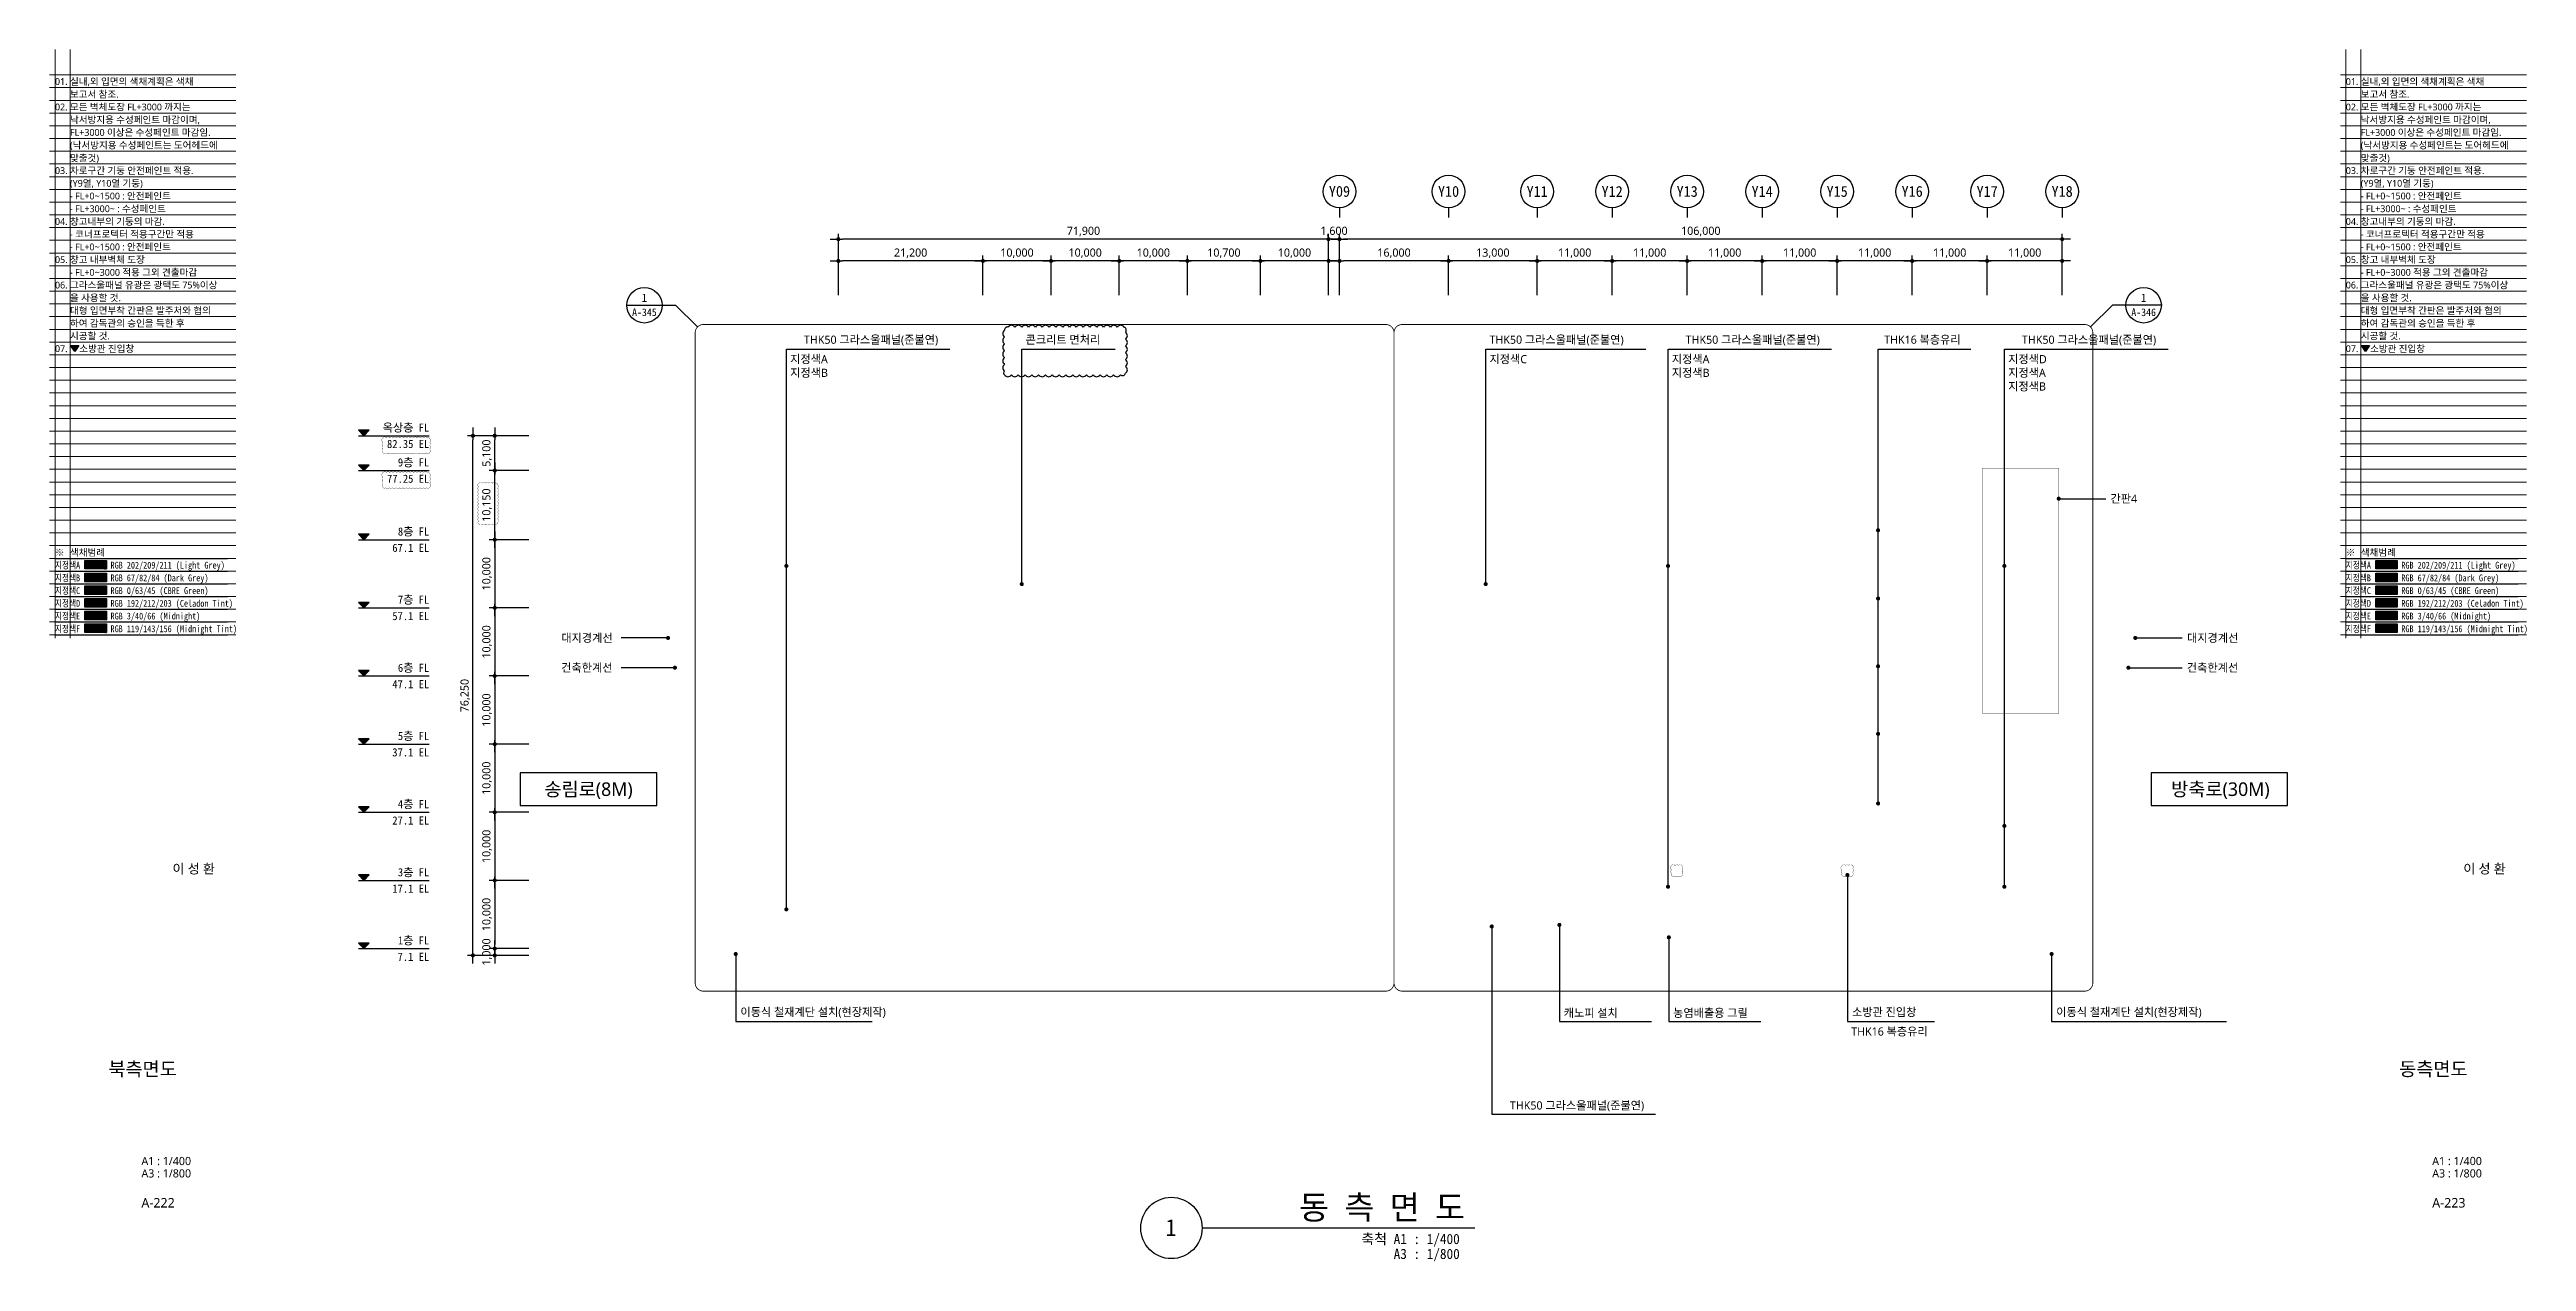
# Model space of a CAD drawing. Header units: millimetres. Extents: x 6178 to 1332178, y 1007012 to 1184858.
# Drawn here: x 632878 to 996178, y 1007012 to 1184858 of the extents above; entities that cross this region are included whole.
import ezdxf
from ezdxf.enums import TextEntityAlignment as Align

# ---------------------------------------------------------------- set-up
doc = ezdxf.new("R2010")
doc.units = ezdxf.units.MM
doc.linetypes.add('DASHDOTX2', pattern=[2, 1, -0.5, 0, -0.5])
doc.linetypes.add('HID', pattern=[2, 1.1, -0.9])
for name, color, linetype, lineweight in [('A-AXIS-BUBL', 7, 'Continuous', 25), ('A-BORD-TEXT', 3, 'Continuous', 25), ('A-DIMS', 7, 'Continuous', 25), ('A-FLXX-HID2', 3, 'HID', 25), ('A-MKXS-LEAD', 7, 'Continuous', 25), ('A-MKXS-MAK2', 3, 'DASHDOTX2', 25), ('A-MKXS-TEXT1', 3, 'Continuous', 25), ('A-MKXS-TEXT2', 7, 'Continuous', 25), ('A-MKXX-NAME', 3, 'Continuous', 25), ('A-XXXX-SYMB', 7, 'Continuous', 25), ('A-XXXX-TXT1', 3, 'Continuous', 25), ('A-XXXX-TXT2', 3, 'Continuous', 25), ('REV-202205', 20, 'Continuous', 25)]:
    doc.layers.add(name, color=color, linetype=linetype, lineweight=lineweight)
doc.layers.add('A-XXXX-NPLT', color=144, linetype='Continuous', lineweight=15, plot=False)
doc.layers.add('DIM', color=7, linetype='Continuous')
doc.layers.add('입면색상', color=7, linetype='Continuous')
doc.styles.add('HY울릉도L', font='')
doc.styles.add('돋움체', font='')
doc.styles.add('맑은 고딕', font='malgun.ttf')
doc.styles.add('맑은고딕', font='malgun.ttf')
doc.styles.get('HY울릉도L').set_extended_font_data('HYwulM')
doc.styles.get('돋움체').set_extended_font_data('DotumChe')
doc.dimstyles.new('CDIM', dxfattribs={"dimtxt": 3, "dimasz": 1.5, "dimexe": 2, "dimexo": 1, "dimgap": 1, "dimtad": 1, "dimdec": 0, "dimrnd": 0.5, "dimzin": 0, "dimdsep": 32, "dimlunit": 6, "dimtxsty": 'HY울릉도L', "dimblk1": '_CIDOT', "dimblk2": '_CIDOT', "dimsah": 1, "dimcen": 5.5, "dimclrd": 2, "dimclre": 2, "dimclrt": 7, "dimadec": 0, "dimazin": 0, "dimtfac": 1, "dimtdec": 0, "dimtix": 1, "dimtmove": 2, "dimatfit": 1, "dimldrblk": '_CIDOT', "dimfxl": 1, "dimtolj": 1, "dimtzin": 0, "dimlwd": -1, "dimarcsym": 0})

msp = doc.modelspace()

# ---------------------------------------------------------------- texts
at = {"layer": 'A-BORD-TEXT', "style": '맑은고딕'}
for p in [(657132.1, 1063936.9), (993132.1, 1063936.9)]:
    msp.add_text('이 성 환', height=1400, dxfattribs=at).set_placement(p, align=Align.RIGHT)
for s, p in [('북측면도', (646527.9, 1035258)), ('동측면도', (982527.9, 1035258))]:
    msp.add_text(s, height=2000, dxfattribs=at).set_placement(p, align=Align.MIDDLE_CENTER)
for s, height, p in [('A1 : 1/400', 1200, (646356.2, 1021155.5)), ('A1 : 1/400', 1200, (982356.2, 1021155.5)), ('A3 : 1/800', 1200, (646356.2, 1019341.6)), ('A3 : 1/800', 1200, (982356.2, 1019341.6)), ('A-222', 1400, (646356.2, 1014927)), ('A-223', 1400, (982356.2, 1014927))]:
    msp.add_text(s, height=height, dxfattribs=at).set_placement(p)
at = {"layer": 'A-MKXS-TEXT1', "style": '맑은고딕'}
for p in [(763216.6, 1142278.8), (892533.9, 1142278.8), (941867.5, 1142278.8), (866766.4, 1029915.3)]:
    msp.add_text('THK50 그라스울패널(준불연)', height=1200, dxfattribs=at).set_placement(p, align=Align.MIDDLE_RIGHT)
for s, p in [('콘크리트 면처리', (776039.9, 1142278.8)), ('THK50 그라스울패널(준불연)', (844083.5, 1142278.8)), ('THK16 복층유리', (901971.1, 1142278.8)), ('지정색A', (741511.6, 1139417.3)), ('지정색B', (741511.6, 1137417.3)), ('지정색C', (844083.5, 1139417.3)), ('지정색A', (870828.8, 1139417.3)), ('지정색B', (870828.8, 1137417.3)), ('지정색D', (920162.4, 1139417.3)), ('지정색A', (920162.4, 1137417.3)), ('지정색B', (920162.4, 1135417.3)), ('간판4', (935166.2, 1118947.2)), ('대지경계선', (707945.8, 1098514.4)), ('대지경계선', (946390.6, 1098514.4)), ('건축한계선', (707924.4, 1094144)), ('건축한계선', (946369.2, 1094144)), ('이동식 철재계단 설치(현장제작)', (734207.6, 1043622.7)), ('캐노피 설치', (854969.2, 1043485)), ('농염배출용 그릴', (871018.4, 1043485)), ('소방관 진입창', (897257.6, 1043622.7)), ('이동식 철재계단 설치(현장제작)', (927207.6, 1043622.7)), ('THK16 복층유리', (897138.7, 1040761.2))]:
    msp.add_text(s, height=1200, dxfattribs=at).set_placement(p, align=Align.MIDDLE_LEFT)
for s, p in [('송림로(8M)', (711938.8, 1076319.1)), ('방축로(30M)', (951290.2, 1076319.1))]:
    msp.add_text(s, height=2000, dxfattribs=at).set_placement(p, align=Align.MIDDLE_CENTER)
at = {"layer": 'A-MKXS-TEXT2', "style": '돋움체'}
for s, height, p in [('1', 1200, (720129.8, 1148428.4)), ('1', 1200, (940026.1, 1148428.4)), ('A-345', 1120, (720129.8, 1146296.2)), ('A-346', 1120, (940026.1, 1146296.2))]:
    msp.add_text(s, height=height, dxfattribs=at).set_placement(p, align=Align.MIDDLE)
at = {"layer": 'A-XXXX-TXT1', "style": '돋움체'}
msp.add_text('동 측 면 도', height=3500, dxfattribs=at).set_placement((840498.9, 1012154.4), align=Align.BOTTOM_RIGHT)
msp.add_text('1', height=2500, dxfattribs=at).set_placement((797370.2, 1011981.4), align=Align.MIDDLE)
for s, p in [('축척 A1 : 1/400', (839720.1, 1011066.6)), ('A3 : 1/800', (839720.1, 1008877.5))]:
    msp.add_text(s, height=1500, dxfattribs=at).set_placement(p, align=Align.TOP_RIGHT)
at = {"layer": 'A-XXXX-TXT2', "ltscale": 0.2, "style": '돋움체'}
for s, p in [('Y09', (822077.9, 1164028)), ('Y10', (838077.9, 1164028)), ('Y11', (851077.9, 1164028)), ('Y12', (862077.9, 1164028)), ('Y13', (873077.9, 1164028)), ('Y14', (884077.9, 1164028)), ('Y15', (895077.9, 1164028)), ('Y16', (906077.9, 1164028)), ('Y17', (917077.9, 1164028)), ('Y18', (928077.9, 1164028))]:
    msp.add_text(s, height=1600, dxfattribs=at).set_placement(p, align=Align.MIDDLE)

# ---------------------------------------------------------------- blocks, each defined once
blk = doc.blocks.new('_CIDOT')
at = {"color": 0, "linetype": 'ByBlock'}
blk.add_line((2, 0), (-1, 0), dxfattribs=at)
at = {"color": 0, "linetype": 'ByBlock', "const_width": 0.5}
blk.add_lwpolyline([(-0.25, 0, 1), (0.25, 0, 1)], format="xyb", close=True, dxfattribs=at)
blk = doc.blocks.new('*D85')
at = {"layer": 'A-DIMS', "lineweight": -2, "transparency": 16777216}
for p, q in [((120560, -217424), (114760, -217424)), ((120560, -227574), (114760, -227574))]:
    blk.add_line(p, q, dxfattribs=at)
at = {"layer": 'A-DIMS', "transparency": 16777216}
blk.add_line((115560, -226974), (115560, -218024), dxfattribs=at)
at = {"layer": 'A-DIMS', "transparency": 16777216, "xscale": 600, "yscale": 600, "zscale": 600}
for p, rotation in [((115560, -217424), 90), ((115560, -227574), 270)]:
    blk.add_blockref('_CIDOT', p, dxfattribs=dict(at, rotation=rotation))
at = {"layer": 'A-DIMS', "color": 3, "transparency": 16777216, "insert": (114436, -222499), "char_height": 1200, "attachment_point": 5, "rotation": 90, "style": '맑은고딕'}
blk.add_mtext('\\A1;10,150', dxfattribs=at)
blk = doc.blocks.new('*D86')
at = {"layer": 'A-DIMS', "lineweight": -2, "transparency": 16777216}
for p, q in [((120560, -227574), (114760, -227574)), ((120560, -237574), (114760, -237574))]:
    blk.add_line(p, q, dxfattribs=at)
at = {"layer": 'A-DIMS', "transparency": 16777216}
blk.add_line((115560, -228174), (115560, -236974), dxfattribs=at)
at = {"layer": 'A-DIMS', "transparency": 16777216, "xscale": 600, "yscale": 600, "zscale": 600}
for p, rotation in [((115560, -227574), 90), ((115560, -237574), 270)]:
    blk.add_blockref('_CIDOT', p, dxfattribs=dict(at, rotation=rotation))
at = {"layer": 'A-DIMS', "color": 3, "transparency": 16777216, "insert": (114436, -232574), "char_height": 1200, "attachment_point": 5, "rotation": 90, "style": '맑은고딕'}
blk.add_mtext('\\A1;10,000', dxfattribs=at)
blk = doc.blocks.new('*D87')
at = {"layer": 'A-DIMS', "lineweight": -2, "transparency": 16777216}
for p, q in [((120560, -237574), (114760, -237574)), ((120560, -247574), (114760, -247574))]:
    blk.add_line(p, q, dxfattribs=at)
at = {"layer": 'A-DIMS', "transparency": 16777216}
blk.add_line((115560, -238174), (115560, -246974), dxfattribs=at)
at = {"layer": 'A-DIMS', "transparency": 16777216, "xscale": 600, "yscale": 600, "zscale": 600}
for p, rotation in [((115560, -237574), 90), ((115560, -247574), 270)]:
    blk.add_blockref('_CIDOT', p, dxfattribs=dict(at, rotation=rotation))
at = {"layer": 'A-DIMS', "color": 3, "transparency": 16777216, "insert": (114436, -242574), "char_height": 1200, "attachment_point": 5, "rotation": 90, "style": '맑은고딕'}
blk.add_mtext('\\A1;10,000', dxfattribs=at)
blk = doc.blocks.new('*D88')
at = {"layer": 'A-DIMS', "lineweight": -2, "transparency": 16777216}
for p, q in [((120560, -247574), (114760, -247574)), ((120560, -257574), (114760, -257574))]:
    blk.add_line(p, q, dxfattribs=at)
at = {"layer": 'A-DIMS', "transparency": 16777216}
blk.add_line((115560, -248174), (115560, -256974), dxfattribs=at)
at = {"layer": 'A-DIMS', "transparency": 16777216, "xscale": 600, "yscale": 600, "zscale": 600}
for p, rotation in [((115560, -247574), 90), ((115560, -257574), 270)]:
    blk.add_blockref('_CIDOT', p, dxfattribs=dict(at, rotation=rotation))
at = {"layer": 'A-DIMS', "color": 3, "transparency": 16777216, "insert": (114436, -252574), "char_height": 1200, "attachment_point": 5, "rotation": 90, "style": '맑은고딕'}
blk.add_mtext('\\A1;10,000', dxfattribs=at)
blk = doc.blocks.new('*D89')
at = {"layer": 'A-DIMS', "lineweight": -2, "transparency": 16777216}
for p, q in [((120560, -257574), (114760, -257574)), ((120560, -267574), (114760, -267574))]:
    blk.add_line(p, q, dxfattribs=at)
at = {"layer": 'A-DIMS', "transparency": 16777216}
blk.add_line((115560, -258174), (115560, -266974), dxfattribs=at)
at = {"layer": 'A-DIMS', "transparency": 16777216, "xscale": 600, "yscale": 600, "zscale": 600}
for p, rotation in [((115560, -257574), 90), ((115560, -267574), 270)]:
    blk.add_blockref('_CIDOT', p, dxfattribs=dict(at, rotation=rotation))
at = {"layer": 'A-DIMS', "color": 3, "transparency": 16777216, "insert": (114436, -262574), "char_height": 1200, "attachment_point": 5, "rotation": 90, "style": '맑은고딕'}
blk.add_mtext('\\A1;10,000', dxfattribs=at)
blk = doc.blocks.new('*D90')
at = {"layer": 'A-DIMS', "lineweight": -2, "transparency": 16777216}
for p, q in [((120560, -267574), (114760, -267574)), ((120560, -277574), (114760, -277574))]:
    blk.add_line(p, q, dxfattribs=at)
at = {"layer": 'A-DIMS', "transparency": 16777216}
blk.add_line((115560, -268174), (115560, -276974), dxfattribs=at)
at = {"layer": 'A-DIMS', "transparency": 16777216, "xscale": 600, "yscale": 600, "zscale": 600}
for p, rotation in [((115560, -267574), 90), ((115560, -277574), 270)]:
    blk.add_blockref('_CIDOT', p, dxfattribs=dict(at, rotation=rotation))
at = {"layer": 'A-DIMS', "color": 3, "transparency": 16777216, "insert": (114436, -272574), "char_height": 1200, "attachment_point": 5, "rotation": 90, "style": '맑은고딕'}
blk.add_mtext('\\A1;10,000', dxfattribs=at)
blk = doc.blocks.new('*D91')
at = {"layer": 'A-DIMS', "lineweight": -2, "transparency": 16777216}
for p, q in [((120560, -277574), (114760, -277574)), ((120560, -287574), (114760, -287574))]:
    blk.add_line(p, q, dxfattribs=at)
at = {"layer": 'A-DIMS', "transparency": 16777216}
blk.add_line((115560, -278174), (115560, -286974), dxfattribs=at)
at = {"layer": 'A-DIMS', "transparency": 16777216, "xscale": 600, "yscale": 600, "zscale": 600}
for p, rotation in [((115560, -277574), 90), ((115560, -287574), 270)]:
    blk.add_blockref('_CIDOT', p, dxfattribs=dict(at, rotation=rotation))
at = {"layer": 'A-DIMS', "color": 3, "transparency": 16777216, "insert": (114436, -282574), "char_height": 1200, "attachment_point": 5, "rotation": 90, "style": '맑은고딕'}
blk.add_mtext('\\A1;10,000', dxfattribs=at)
blk = doc.blocks.new('*D92')
at = {"layer": 'A-DIMS', "lineweight": -2, "transparency": 16777216}
for p, q in [((120560, -212324), (114760, -212324)), ((120560, -217424), (114760, -217424))]:
    blk.add_line(p, q, dxfattribs=at)
at = {"layer": 'A-DIMS', "transparency": 16777216}
blk.add_line((115560, -216824), (115560, -212924), dxfattribs=at)
at = {"layer": 'A-DIMS', "transparency": 16777216, "xscale": 600, "yscale": 600, "zscale": 600}
for p, rotation in [((115560, -212324), 90), ((115560, -217424), 270)]:
    blk.add_blockref('_CIDOT', p, dxfattribs=dict(at, rotation=rotation))
at = {"layer": 'A-DIMS', "color": 3, "transparency": 16777216, "insert": (114436, -214874), "char_height": 1200, "attachment_point": 5, "rotation": 90, "style": '맑은고딕'}
blk.add_mtext('\\A1;5,100', dxfattribs=at)
blk = doc.blocks.new('*D93')
at = {"layer": 'A-DIMS', "lineweight": -2, "transparency": 16777216}
for p, q in [((120560, -212324), (111560, -212324)), ((120560, -288574), (111560, -288574))]:
    blk.add_line(p, q, dxfattribs=at)
at = {"layer": 'A-DIMS', "transparency": 16777216}
blk.add_line((112360, -287974), (112360, -212924), dxfattribs=at)
at = {"layer": 'A-DIMS', "transparency": 16777216, "xscale": 600, "yscale": 600, "zscale": 600}
for p, rotation in [((112360, -212324), 90), ((112360, -288574), 270)]:
    blk.add_blockref('_CIDOT', p, dxfattribs=dict(at, rotation=rotation))
at = {"layer": 'A-DIMS', "color": 3, "transparency": 16777216, "insert": (111239, -250449), "char_height": 1200, "attachment_point": 5, "rotation": 90, "style": '맑은고딕'}
blk.add_mtext('\\A1;76,250', dxfattribs=at)
blk = doc.blocks.new('*D94')
at = {"layer": 'A-DIMS', "transparency": 16777216}
for p, q in [((115560, -286974), (115560, -286374)), ((115560, -287574), (115560, -288574)), ((115560, -289174), (115560, -289774))]:
    blk.add_line(p, q, dxfattribs=at)
at = {"layer": 'A-DIMS', "lineweight": -2, "transparency": 16777216}
for p, q in [((120560, -287574), (114760, -287574)), ((120560, -288574), (114760, -288574))]:
    blk.add_line(p, q, dxfattribs=at)
at = {"layer": 'A-DIMS', "transparency": 16777216, "xscale": 600, "yscale": 600, "zscale": 600}
for p, rotation in [((115560, -287574), 270), ((115560, -288574), 90)]:
    blk.add_blockref('_CIDOT', p, dxfattribs=dict(at, rotation=rotation))
at = {"layer": 'A-DIMS', "color": 3, "transparency": 16777216, "insert": (114436, -288074), "char_height": 1200, "attachment_point": 5, "rotation": 90, "style": '맑은고딕'}
blk.add_mtext('\\A1;1,000', dxfattribs=at)
blk = doc.blocks.new('*D8')
at = {"layer": 'A-DIMS', "lineweight": -2, "transparency": 16777216}
for p, q in [((822078, 1148828), (822078, 1157828)), ((928078, 1148828), (928078, 1157828))]:
    blk.add_line(p, q, dxfattribs=at)
at = {"layer": 'A-DIMS', "transparency": 16777216}
blk.add_line((927478, 1157028), (822678, 1157028), dxfattribs=at)
at = {"layer": 'A-DIMS', "transparency": 16777216, "xscale": 600, "yscale": 600, "zscale": 600}
for p, rotation in [((822078, 1157028), 179.999999999999), ((928078, 1157028), 359.999999999999)]:
    blk.add_blockref('_CIDOT', p, dxfattribs=dict(at, rotation=rotation))
at = {"layer": 'A-DIMS', "color": 3, "transparency": 16777216, "insert": (875078, 1158152), "char_height": 1200, "attachment_point": 5, "style": '맑은고딕'}
blk.add_mtext('\\A1;106,000', dxfattribs=at)
blk = doc.blocks.new('*D9')
at = {"layer": 'A-DIMS', "lineweight": -2, "transparency": 16777216}
for p, q in [((917078, 1148828), (917078, 1154628)), ((928078, 1148828), (928078, 1154628))]:
    blk.add_line(p, q, dxfattribs=at)
at = {"layer": 'A-DIMS', "transparency": 16777216}
blk.add_line((927478, 1153828), (917678, 1153828), dxfattribs=at)
at = {"layer": 'A-DIMS', "transparency": 16777216, "xscale": 600, "yscale": 600, "zscale": 600, "rotation": 180}
blk.add_blockref('_CIDOT', (917078, 1153828), dxfattribs=at)
at = {"layer": 'A-DIMS', "transparency": 16777216, "xscale": 600, "yscale": 600, "zscale": 600}
blk.add_blockref('_CIDOT', (928078, 1153828), dxfattribs=at)
at = {"layer": 'A-DIMS', "color": 3, "transparency": 16777216, "insert": (922578, 1154952), "char_height": 1200, "attachment_point": 5, "style": '맑은고딕'}
blk.add_mtext('\\A1;11,000', dxfattribs=at)
blk = doc.blocks.new('*D10')
at = {"layer": 'A-DIMS', "lineweight": -2, "transparency": 16777216}
for p, q in [((906078, 1148828), (906078, 1154628)), ((917078, 1148828), (917078, 1154628))]:
    blk.add_line(p, q, dxfattribs=at)
at = {"layer": 'A-DIMS', "transparency": 16777216}
blk.add_line((916478, 1153828), (906678, 1153828), dxfattribs=at)
at = {"layer": 'A-DIMS', "transparency": 16777216, "xscale": 600, "yscale": 600, "zscale": 600}
for p, rotation in [((906078, 1153828), 179.9999999999952), ((917078, 1153828), 359.9999999999952)]:
    blk.add_blockref('_CIDOT', p, dxfattribs=dict(at, rotation=rotation))
at = {"layer": 'A-DIMS', "color": 3, "transparency": 16777216, "insert": (911578, 1154952), "char_height": 1200, "attachment_point": 5, "style": '맑은고딕'}
blk.add_mtext('\\A1;11,000', dxfattribs=at)
blk = doc.blocks.new('*D11')
at = {"layer": 'A-DIMS', "lineweight": -2, "transparency": 16777216}
for p, q in [((895078, 1148828), (895078, 1154628)), ((906078, 1148828), (906078, 1154628))]:
    blk.add_line(p, q, dxfattribs=at)
at = {"layer": 'A-DIMS', "transparency": 16777216}
blk.add_line((905478, 1153828), (895678, 1153828), dxfattribs=at)
at = {"layer": 'A-DIMS', "transparency": 16777216, "xscale": 600, "yscale": 600, "zscale": 600, "rotation": 180}
blk.add_blockref('_CIDOT', (895078, 1153828), dxfattribs=at)
at = {"layer": 'A-DIMS', "transparency": 16777216, "xscale": 600, "yscale": 600, "zscale": 600}
blk.add_blockref('_CIDOT', (906078, 1153828), dxfattribs=at)
at = {"layer": 'A-DIMS', "color": 3, "transparency": 16777216, "insert": (900578, 1154952), "char_height": 1200, "attachment_point": 5, "style": '맑은고딕'}
blk.add_mtext('\\A1;11,000', dxfattribs=at)
blk = doc.blocks.new('*D12')
at = {"layer": 'A-DIMS', "lineweight": -2, "transparency": 16777216}
for p, q in [((884078, 1148828), (884078, 1154628)), ((895078, 1148828), (895078, 1154628))]:
    blk.add_line(p, q, dxfattribs=at)
at = {"layer": 'A-DIMS', "transparency": 16777216}
blk.add_line((894478, 1153828), (884678, 1153828), dxfattribs=at)
at = {"layer": 'A-DIMS', "transparency": 16777216, "xscale": 600, "yscale": 600, "zscale": 600, "rotation": 180}
blk.add_blockref('_CIDOT', (884078, 1153828), dxfattribs=at)
at = {"layer": 'A-DIMS', "transparency": 16777216, "xscale": 600, "yscale": 600, "zscale": 600}
blk.add_blockref('_CIDOT', (895078, 1153828), dxfattribs=at)
at = {"layer": 'A-DIMS', "color": 3, "transparency": 16777216, "insert": (889578, 1154952), "char_height": 1200, "attachment_point": 5, "style": '맑은고딕'}
blk.add_mtext('\\A1;11,000', dxfattribs=at)
blk = doc.blocks.new('*D13')
at = {"layer": 'A-DIMS', "lineweight": -2, "transparency": 16777216}
for p, q in [((873078, 1148828), (873078, 1154628)), ((884078, 1148828), (884078, 1154628))]:
    blk.add_line(p, q, dxfattribs=at)
at = {"layer": 'A-DIMS', "transparency": 16777216}
blk.add_line((883478, 1153828), (873678, 1153828), dxfattribs=at)
at = {"layer": 'A-DIMS', "transparency": 16777216, "xscale": 600, "yscale": 600, "zscale": 600, "rotation": 180}
blk.add_blockref('_CIDOT', (873078, 1153828), dxfattribs=at)
at = {"layer": 'A-DIMS', "transparency": 16777216, "xscale": 600, "yscale": 600, "zscale": 600}
blk.add_blockref('_CIDOT', (884078, 1153828), dxfattribs=at)
at = {"layer": 'A-DIMS', "color": 3, "transparency": 16777216, "insert": (878578, 1154952), "char_height": 1200, "attachment_point": 5, "style": '맑은고딕'}
blk.add_mtext('\\A1;11,000', dxfattribs=at)
blk = doc.blocks.new('*D14')
at = {"layer": 'A-DIMS', "lineweight": -2, "transparency": 16777216}
for p, q in [((862078, 1148828), (862078, 1154628)), ((873078, 1148828), (873078, 1154628))]:
    blk.add_line(p, q, dxfattribs=at)
at = {"layer": 'A-DIMS', "transparency": 16777216}
blk.add_line((872478, 1153828), (862678, 1153828), dxfattribs=at)
at = {"layer": 'A-DIMS', "transparency": 16777216, "xscale": 600, "yscale": 600, "zscale": 600, "rotation": 180}
blk.add_blockref('_CIDOT', (862078, 1153828), dxfattribs=at)
at = {"layer": 'A-DIMS', "transparency": 16777216, "xscale": 600, "yscale": 600, "zscale": 600}
blk.add_blockref('_CIDOT', (873078, 1153828), dxfattribs=at)
at = {"layer": 'A-DIMS', "color": 3, "transparency": 16777216, "insert": (867578, 1154952), "char_height": 1200, "attachment_point": 5, "style": '맑은고딕'}
blk.add_mtext('\\A1;11,000', dxfattribs=at)
blk = doc.blocks.new('*D15')
at = {"layer": 'A-DIMS', "lineweight": -2, "transparency": 16777216}
for p, q in [((838078, 1148828), (838078, 1154628)), ((851078, 1148828), (851078, 1154628))]:
    blk.add_line(p, q, dxfattribs=at)
at = {"layer": 'A-DIMS', "transparency": 16777216}
blk.add_line((850478, 1153828), (838678, 1153828), dxfattribs=at)
at = {"layer": 'A-DIMS', "transparency": 16777216, "xscale": 600, "yscale": 600, "zscale": 600, "rotation": 180}
blk.add_blockref('_CIDOT', (838078, 1153828), dxfattribs=at)
at = {"layer": 'A-DIMS', "transparency": 16777216, "xscale": 600, "yscale": 600, "zscale": 600}
blk.add_blockref('_CIDOT', (851078, 1153828), dxfattribs=at)
at = {"layer": 'A-DIMS', "color": 3, "transparency": 16777216, "insert": (844578, 1154952), "char_height": 1200, "attachment_point": 5, "style": '맑은고딕'}
blk.add_mtext('\\A1;13,000', dxfattribs=at)
blk = doc.blocks.new('*D16')
at = {"layer": 'A-DIMS', "lineweight": -2, "transparency": 16777216}
for p, q in [((822078, 1148828), (822078, 1154628)), ((838078, 1148828), (838078, 1154628))]:
    blk.add_line(p, q, dxfattribs=at)
at = {"layer": 'A-DIMS', "transparency": 16777216}
blk.add_line((837478, 1153828), (822678, 1153828), dxfattribs=at)
at = {"layer": 'A-DIMS', "transparency": 16777216, "xscale": 600, "yscale": 600, "zscale": 600}
for p, rotation in [((822078, 1153828), 180.0000000008038), ((838078, 1153828), 8.037570609076283e-10)]:
    blk.add_blockref('_CIDOT', p, dxfattribs=dict(at, rotation=rotation))
at = {"layer": 'A-DIMS', "color": 3, "transparency": 16777216, "insert": (830078, 1154952), "char_height": 1200, "attachment_point": 5, "style": '맑은고딕'}
blk.add_mtext('\\A1;16,000', dxfattribs=at)
blk = doc.blocks.new('*D17')
at = {"layer": 'A-DIMS', "transparency": 16777216}
for p, q in [((819878, 1157028), (819278, 1157028)), ((822078, 1157028), (820478, 1157028)), ((822678, 1157028), (823278, 1157028))]:
    blk.add_line(p, q, dxfattribs=at)
at = {"layer": 'A-DIMS', "lineweight": -2, "transparency": 16777216}
for p, q in [((820478, 1148828), (820478, 1157828)), ((822078, 1148828), (822078, 1157828))]:
    blk.add_line(p, q, dxfattribs=at)
at = {"layer": 'A-DIMS', "transparency": 16777216, "xscale": 600, "yscale": 600, "zscale": 600}
for p, rotation in [((820478, 1157028), 359.9999999920292), ((822078, 1157028), 179.9999999920292)]:
    blk.add_blockref('_CIDOT', p, dxfattribs=dict(at, rotation=rotation))
at = {"layer": 'A-DIMS', "color": 3, "transparency": 16777216, "insert": (821278, 1158152), "char_height": 1200, "attachment_point": 5, "rotation": 360, "style": '맑은고딕'}
blk.add_mtext('\\A1;1,600', dxfattribs=at)
blk = doc.blocks.new('*D18')
at = {"layer": 'A-DIMS', "lineweight": -2, "transparency": 16777216}
for p, q in [((748578, 1148828), (748578, 1157828)), ((820478, 1148828), (820478, 1157828))]:
    blk.add_line(p, q, dxfattribs=at)
at = {"layer": 'A-DIMS', "transparency": 16777216}
blk.add_line((819878, 1157028), (749178, 1157028), dxfattribs=at)
at = {"layer": 'A-DIMS', "transparency": 16777216, "xscale": 600, "yscale": 600, "zscale": 600}
for p, rotation in [((748578, 1157028), 180.0000000013967), ((820478, 1157028), 1.396722737467826e-09)]:
    blk.add_blockref('_CIDOT', p, dxfattribs=dict(at, rotation=rotation))
at = {"layer": 'A-DIMS', "color": 3, "transparency": 16777216, "insert": (784528, 1158152), "char_height": 1200, "attachment_point": 5, "rotation": 0, "style": '맑은고딕'}
blk.add_mtext('\\A1;71,900', dxfattribs=at)
blk = doc.blocks.new('*D19')
at = {"layer": 'A-DIMS', "lineweight": -2, "transparency": 16777216}
for p, q in [((810478, 1148828), (810478, 1154628)), ((820478, 1148828), (820478, 1154628))]:
    blk.add_line(p, q, dxfattribs=at)
at = {"layer": 'A-DIMS', "transparency": 16777216}
blk.add_line((819878, 1153828), (811078, 1153828), dxfattribs=at)
at = {"layer": 'A-DIMS', "transparency": 16777216, "xscale": 600, "yscale": 600, "zscale": 600, "rotation": 180}
blk.add_blockref('_CIDOT', (810478, 1153828), dxfattribs=at)
at = {"layer": 'A-DIMS', "transparency": 16777216, "xscale": 600, "yscale": 600, "zscale": 600}
blk.add_blockref('_CIDOT', (820478, 1153828), dxfattribs=at)
at = {"layer": 'A-DIMS', "color": 3, "transparency": 16777216, "insert": (815478, 1154952), "char_height": 1200, "attachment_point": 5, "style": '맑은고딕'}
blk.add_mtext('\\A1;10,000', dxfattribs=at)
blk = doc.blocks.new('*D20')
at = {"layer": 'A-DIMS', "lineweight": -2, "transparency": 16777216}
for p, q in [((799778, 1148828), (799778, 1154628)), ((810478, 1148828), (810478, 1154628))]:
    blk.add_line(p, q, dxfattribs=at)
at = {"layer": 'A-DIMS', "transparency": 16777216}
blk.add_line((809878, 1153828), (800378, 1153828), dxfattribs=at)
at = {"layer": 'A-DIMS', "transparency": 16777216, "xscale": 600, "yscale": 600, "zscale": 600, "rotation": 180}
blk.add_blockref('_CIDOT', (799778, 1153828), dxfattribs=at)
at = {"layer": 'A-DIMS', "transparency": 16777216, "xscale": 600, "yscale": 600, "zscale": 600}
blk.add_blockref('_CIDOT', (810478, 1153828), dxfattribs=at)
at = {"layer": 'A-DIMS', "color": 3, "transparency": 16777216, "insert": (805128, 1154952), "char_height": 1200, "attachment_point": 5, "style": '맑은고딕'}
blk.add_mtext('\\A1;10,700', dxfattribs=at)
blk = doc.blocks.new('*D21')
at = {"layer": 'A-DIMS', "lineweight": -2, "transparency": 16777216}
for p, q in [((851078, 1148828), (851078, 1154628)), ((862078, 1148828), (862078, 1154628))]:
    blk.add_line(p, q, dxfattribs=at)
at = {"layer": 'A-DIMS', "transparency": 16777216}
blk.add_line((861478, 1153828), (851678, 1153828), dxfattribs=at)
at = {"layer": 'A-DIMS', "transparency": 16777216, "xscale": 600, "yscale": 600, "zscale": 600, "rotation": 180}
blk.add_blockref('_CIDOT', (851078, 1153828), dxfattribs=at)
at = {"layer": 'A-DIMS', "transparency": 16777216, "xscale": 600, "yscale": 600, "zscale": 600}
blk.add_blockref('_CIDOT', (862078, 1153828), dxfattribs=at)
at = {"layer": 'A-DIMS', "color": 3, "transparency": 16777216, "insert": (856578, 1154952), "char_height": 1200, "attachment_point": 5, "style": '맑은고딕'}
blk.add_mtext('\\A1;11,000', dxfattribs=at)
blk = doc.blocks.new('*D22')
at = {"layer": 'A-DIMS', "lineweight": -2, "transparency": 16777216}
for p, q in [((789778, 1148828), (789778, 1154628)), ((799778, 1148828), (799778, 1154628))]:
    blk.add_line(p, q, dxfattribs=at)
at = {"layer": 'A-DIMS', "transparency": 16777216}
blk.add_line((799178, 1153828), (790378, 1153828), dxfattribs=at)
at = {"layer": 'A-DIMS', "transparency": 16777216, "xscale": 600, "yscale": 600, "zscale": 600, "rotation": 180}
blk.add_blockref('_CIDOT', (789778, 1153828), dxfattribs=at)
at = {"layer": 'A-DIMS', "transparency": 16777216, "xscale": 600, "yscale": 600, "zscale": 600}
blk.add_blockref('_CIDOT', (799778, 1153828), dxfattribs=at)
at = {"layer": 'A-DIMS', "color": 3, "transparency": 16777216, "insert": (794778, 1154952), "char_height": 1200, "attachment_point": 5, "style": '맑은고딕'}
blk.add_mtext('\\A1;10,000', dxfattribs=at)
blk = doc.blocks.new('*D23')
at = {"layer": 'A-DIMS', "lineweight": -2, "transparency": 16777216}
for p, q in [((779778, 1148828), (779778, 1154628)), ((789778, 1148828), (789778, 1154628))]:
    blk.add_line(p, q, dxfattribs=at)
at = {"layer": 'A-DIMS', "transparency": 16777216}
blk.add_line((789178, 1153828), (780378, 1153828), dxfattribs=at)
at = {"layer": 'A-DIMS', "transparency": 16777216, "xscale": 600, "yscale": 600, "zscale": 600, "rotation": 180}
blk.add_blockref('_CIDOT', (779778, 1153828), dxfattribs=at)
at = {"layer": 'A-DIMS', "transparency": 16777216, "xscale": 600, "yscale": 600, "zscale": 600}
blk.add_blockref('_CIDOT', (789778, 1153828), dxfattribs=at)
at = {"layer": 'A-DIMS', "color": 3, "transparency": 16777216, "insert": (784778, 1154952), "char_height": 1200, "attachment_point": 5, "style": '맑은고딕'}
blk.add_mtext('\\A1;10,000', dxfattribs=at)
blk = doc.blocks.new('*D24')
at = {"layer": 'A-DIMS', "lineweight": -2, "transparency": 16777216}
for p, q in [((769778, 1148828), (769778, 1154628)), ((779778, 1148828), (779778, 1154628))]:
    blk.add_line(p, q, dxfattribs=at)
at = {"layer": 'A-DIMS', "transparency": 16777216}
blk.add_line((779178, 1153828), (770378, 1153828), dxfattribs=at)
at = {"layer": 'A-DIMS', "transparency": 16777216, "xscale": 600, "yscale": 600, "zscale": 600, "rotation": 180}
blk.add_blockref('_CIDOT', (769778, 1153828), dxfattribs=at)
at = {"layer": 'A-DIMS', "transparency": 16777216, "xscale": 600, "yscale": 600, "zscale": 600}
blk.add_blockref('_CIDOT', (779778, 1153828), dxfattribs=at)
at = {"layer": 'A-DIMS', "color": 3, "transparency": 16777216, "insert": (774778, 1154952), "char_height": 1200, "attachment_point": 5, "style": '맑은고딕'}
blk.add_mtext('\\A1;10,000', dxfattribs=at)
blk = doc.blocks.new('*D25')
at = {"layer": 'A-DIMS', "lineweight": -2, "transparency": 16777216}
for p, q in [((748578, 1148828), (748578, 1154628)), ((769778, 1148828), (769778, 1154628))]:
    blk.add_line(p, q, dxfattribs=at)
at = {"layer": 'A-DIMS', "transparency": 16777216}
blk.add_line((769178, 1153828), (749178, 1153828), dxfattribs=at)
at = {"layer": 'A-DIMS', "transparency": 16777216, "xscale": 600, "yscale": 600, "zscale": 600, "rotation": 180}
blk.add_blockref('_CIDOT', (748578, 1153828), dxfattribs=at)
at = {"layer": 'A-DIMS', "transparency": 16777216, "xscale": 600, "yscale": 600, "zscale": 600}
blk.add_blockref('_CIDOT', (769778, 1153828), dxfattribs=at)
at = {"layer": 'A-DIMS', "color": 3, "transparency": 16777216, "insert": (759178, 1154952), "char_height": 1200, "attachment_point": 5, "style": '맑은고딕'}
blk.add_mtext('\\A1;21,200', dxfattribs=at)
blk = doc.blocks.new('NOTE(220317)')
at = {"layer": 'A-XXXX-NPLT'}
for p, q in [((1010650, 179733), (1010650, 175413)), ((1010760, 179733), (1010760, 175413)), ((1010610, 179546), (1011975, 179546)), ((1010610, 179453), (1011975, 179453)), ((1010610, 179359), (1011975, 179359)), ((1010610, 179266), (1011975, 179266)), ((1010610, 179173), (1011975, 179173)), ((1010610, 179079), (1011975, 179079)), ((1010610, 178986), (1011975, 178986)), ((1010610, 178893), (1011975, 178893)), ((1010610, 178799), (1011975, 178799)), ((1010610, 178706), (1011975, 178706)), ((1010610, 178613), (1011975, 178613)), ((1010610, 178519), (1011975, 178519)), ((1010610, 178426), (1011975, 178426)), ((1010610, 178333), (1011975, 178333)), ((1010610, 178239), (1011975, 178239)), ((1010610, 178146), (1011975, 178146)), ((1010610, 178053), (1011975, 178053)), ((1010610, 177959), (1011975, 177959)), ((1010610, 177866), (1011975, 177866)), ((1010610, 177773), (1011975, 177773)), ((1010610, 177679), (1011975, 177679)), ((1010610, 177586), (1011975, 177586)), ((1010610, 177493), (1011975, 177493)), ((1010610, 177399), (1011975, 177399)), ((1010610, 177306), (1011975, 177306)), ((1010610, 177213), (1011975, 177213)), ((1010610, 177119), (1011975, 177119)), ((1010610, 177026), (1011975, 177026)), ((1010610, 176933), (1011975, 176933)), ((1010610, 176839), (1011975, 176839)), ((1010610, 176746), (1011975, 176746)), ((1010610, 176653), (1011975, 176653)), ((1010610, 176559), (1011975, 176559)), ((1010610, 176466), (1011975, 176466)), ((1010610, 176373), (1011975, 176373)), ((1010610, 176279), (1011975, 176279)), ((1010610, 176186), (1011975, 176186)), ((1010610, 176093), (1011975, 176093)), ((1010610, 175999), (1011975, 175999)), ((1010610, 175906), (1011975, 175906)), ((1010610, 175813), (1011975, 175813)), ((1010610, 175719), (1011975, 175719)), ((1010610, 175626), (1011975, 175626)), ((1010610, 175533), (1011975, 175533)), ((1010610, 175439), (1011975, 175439))]:
    blk.add_line(p, q, dxfattribs=at)
blk = doc.blocks.new('NOTE_입면도')
at = {"true_color": 0xed1f24}
h = blk.add_hatch(color=240, dxfattribs=at)
h.dxf.hatch_style = 1
h.paths.add_polyline_path([(7648.7, 4003.8), (7663.7, 4026.3), (7633.7, 4026.3)])
at = {"layer": '입면색상', "true_color": 0xcad1d3}
h = blk.add_hatch(dxfattribs=at)
h.set_pattern_fill('벽돌단면', color=254, scale=0.525)
h.set_pattern_definition([(45, (7565.133, -1630.13406), (-0.371231063, 0.371231063), [])])
h.paths.add_polyline_path([(7686.5, 3238.1), (7765.3, 3238.1), (7765.3, 3206.6), (7686.5, 3206.6)])
at = {"layer": '입면색상', "true_color": 0x435254}
h = blk.add_hatch(dxfattribs=at)
h.set_pattern_fill('벽돌단면', color=251, scale=0.75)
h.set_pattern_definition([(45, (7565.133, -1676.80073), (-0.371231063, 0.371231063), [])])
h.paths.add_polyline_path([(7686.5, 3191.4), (7765.3, 3191.4), (7765.3, 3159.9), (7686.5, 3159.9)])
at = {"layer": '입면색상', "true_color": 0x003f2d}
h = blk.add_hatch(dxfattribs=at)
h.set_pattern_fill('벽돌단면', color=118, scale=0.75)
h.set_pattern_definition([(45, (7565.133, -1723.4674), (-0.371231063, 0.371231063), [])])
h.paths.add_polyline_path([(7686.5, 3144.8), (7765.3, 3144.8), (7765.3, 3113.3), (7686.5, 3113.3)])
at = {"layer": '입면색상', "true_color": 0xc0d4cb}
h = blk.add_hatch(dxfattribs=at)
h.set_pattern_fill('벽돌단면', color=9, scale=0.75)
h.set_pattern_definition([(45, (7565.133, -1770.13406), (-0.371231063, 0.371231063), [])])
h.paths.add_polyline_path([(7686.5, 3098.1), (7765.3, 3098.1), (7765.3, 3066.6), (7686.5, 3066.6)])
at = {"layer": '입면색상', "true_color": 0x032842}
h = blk.add_hatch(dxfattribs=at)
h.set_pattern_fill('벽돌단면', color=158, scale=0.75)
h.set_pattern_definition([(45, (7565.133, -1816.80073), (-0.371231063, 0.371231063), [])])
h.paths.add_polyline_path([(7686.5, 3051.4), (7765.3, 3051.4), (7765.3, 3019.9), (7686.5, 3019.9)])
at = {"layer": '입면색상', "true_color": 0x778f9c}
h = blk.add_hatch(dxfattribs=at)
h.set_pattern_fill('벽돌단면', color=252, scale=0.75)
h.set_pattern_definition([(45, (7565.133, -1863.4674), (-0.371231063, 0.371231063), [])])
h.paths.add_polyline_path([(7686.5, 3004.8), (7765.3, 3004.8), (7765.3, 2973.3), (7686.5, 2973.3)])
at = {"color": 240, "true_color": 0xed1f24}
blk.add_lwpolyline([(7663.7, 4026.3), (7648.7, 4003.8), (7633.7, 4026.3), (7663.7, 4026.3)], dxfattribs=at)
for points in [[(7576.5, 3245.6), (8209, 3245.6)], [(7576.5, 3198.9), (8209, 3198.9)], [(7576.5, 3152.3), (8209, 3152.3)], [(7576.5, 3105.6), (8209, 3105.6)], [(7576.5, 3058.9), (8209, 3058.9)], [(7576.5, 3012.3), (8209, 3012.3)], [(7576.5, 2965.6), (8209, 2965.6)]]:
    blk.add_lwpolyline(points)
at = {"layer": 'DIM'}
for points in [[(7686.5, 3238.1), (7765.3, 3238.1), (7765.3, 3206.6), (7686.5, 3206.6)], [(7686.5, 3191.4), (7765.3, 3191.4), (7765.3, 3159.9), (7686.5, 3159.9)], [(7686.5, 3144.8), (7765.3, 3144.8), (7765.3, 3113.3), (7686.5, 3113.3)], [(7686.5, 3098.1), (7765.3, 3098.1), (7765.3, 3066.6), (7686.5, 3066.6)], [(7686.5, 3051.4), (7765.3, 3051.4), (7765.3, 3019.9), (7686.5, 3019.9)], [(7686.5, 3004.8), (7765.3, 3004.8), (7765.3, 2973.3), (7686.5, 2973.3)]]:
    blk.add_lwpolyline(points, close=True, dxfattribs=at)
at = {"layer": '입면색상'}
for points in [[(7686.5, 3238.1), (7765.3, 3238.1), (7765.3, 3206.6), (7686.5, 3206.6)], [(7686.5, 3191.4), (7765.3, 3191.4), (7765.3, 3159.9), (7686.5, 3159.9)], [(7686.5, 3144.8), (7765.3, 3144.8), (7765.3, 3113.3), (7686.5, 3113.3)], [(7686.5, 3098.1), (7765.3, 3098.1), (7765.3, 3066.6), (7686.5, 3066.6)], [(7686.5, 3051.4), (7765.3, 3051.4), (7765.3, 3019.9), (7686.5, 3019.9)], [(7686.5, 3004.8), (7765.3, 3004.8), (7765.3, 2973.3), (7686.5, 2973.3)]]:
    blk.add_lwpolyline(points, close=True, dxfattribs=at)
at = {"layer": 'A-XXXX-TXT2', "style": '맑은 고딕'}
for s, p in [('01.', (7576.5, 4994.8)), ('실내,외 입면의 색채계획은 색채', (7631.5, 4994.8)), ('02.', (7576.5, 4901.4)), ('보고서 참조.', (7631.5, 4948.1)), ('모든 벽체도장 FL+3000 까지는', (7631.5, 4901.4)), ('낙서방지용 수성페인트 마감이며,', (7631.5, 4854.8)), ('FL+3000 이상은 수성페인트 마감임.', (7631.5, 4808.1)), ('(낙서방지용 수성페인트는 도어헤드에', (7631.5, 4761.4)), ('맞출것) ', (7631.5, 4713.9)), ('03.', (7576.5, 4668.1)), ('(Y9열, Y10열 기둥)', (7631.5, 4621.4)), ('차로구간 기둥 안전페인트 적용.', (7631.5, 4668.1)), ('- FL+0~1500 : 안전페인트', (7631.5, 4574.8)), ('- FL+3000~ : 수성페인트', (7631.5, 4528.1)), ('04.', (7576.5, 4481.4)), ('- 코너프로텍터 적용구간만 적용', (7631.5, 4434.8)), ('창고내부의 기둥의 마감.', (7631.5, 4481.4)), ('- FL+0~1500 : 안전페인트', (7631.5, 4388.1)), ('05.', (7576.5, 4341.4)), ('- FL+0~3000 적용 그외 견출마감', (7631.5, 4294.8)), ('창고 내부벽체 도장', (7631.5, 4341.4)), ('06.', (7576.5, 4248.1)), ('그라스울패널 유광은 광택도 75%%%이상', (7631.5, 4248.1)), ('을 사용할 것.', (7631.5, 4201.4)), ('하여 감독관의 승인을 득한 후', (7631.5, 4108.1)), ('대형 입면부착 간판은 발주처와 협의', (7631.5, 4154.8)), ('07.', (7576.5, 4014.8)), ('시공할 것. ', (7631.5, 4061.4)), ('    소방관 진입창', (7631.5, 4014.8)), ('※', (7576.5, 3267.2)), ('색채범례', (7631.5, 3267.2))]:
    blk.add_text(s, height=25, dxfattribs=at).set_placement(p, align=Align.MIDDLE_LEFT)
at = {"layer": 'A-XXXX-TXT2', "style": '돋움체', "width": 0.8}
for s, p in [('지정색A', (7576.5, 3220.5)), ('지정색B', (7576.5, 3173.9)), ('RGB 202/209/211 (Light Grey)', (7780.1, 3220.5)), ('RGB 67/82/84 (Dark Grey)', (7780.1, 3173.9)), ('지정색C', (7576.5, 3127.2)), ('지정색D', (7576.5, 3080.5)), ('RGB 0/63/45 (CBRE Green)', (7780.1, 3127.2)), ('RGB 192/212/203 (Celadon Tint)', (7780.1, 3080.5)), ('지정색E', (7576.5, 3033.9)), ('지정색F', (7576.5, 2987.2)), ('RGB 3/40/66 (Midnight)', (7780.1, 3033.9)), ('RGB 119/143/156 (Midnight Tint)', (7780.1, 2987.2))]:
    blk.add_text(s, height=25, dxfattribs=at).set_placement(p, align=Align.MIDDLE_LEFT)
blk = doc.blocks.new('레벨')
at = {"layer": 'A-XXXX-SYMB'}
for points in [[(96360, -212323.7), (97160, -211523.7), (95560, -211523.7)], [(96360, -217423.7), (97160, -216623.7), (95560, -216623.7)], [(96360, -227573.7), (97160, -226773.7), (95560, -226773.7)], [(96360, -237573.7), (97160, -236773.7), (95560, -236773.7)], [(96360, -247573.7), (97160, -246773.7), (95560, -246773.7)], [(96360, -257573.7), (97160, -256773.7), (95560, -256773.7)], [(96360, -267573.7), (97160, -266773.7), (95560, -266773.7)], [(96360, -277573.7), (97160, -276773.7), (95560, -276773.7)], [(96360, -287573.7), (97160, -286773.7), (95560, -286773.7)]]:
    blk.add_hatch(color=256, dxfattribs=at).paths.add_polyline_path(points)
for p, q in [((95560, -211523.7), (96360, -212323.7)), ((97160, -211523.7), (95560, -211523.7)), ((95560, -212323.7), (105960, -212323.7)), ((96360, -212323.7), (97160, -211523.7)), ((95560, -216623.7), (96360, -217423.7)), ((97160, -216623.7), (95560, -216623.7)), ((95560, -217423.7), (105960, -217423.7)), ((96360, -217423.7), (97160, -216623.7)), ((95560, -226773.7), (96360, -227573.7)), ((97160, -226773.7), (95560, -226773.7)), ((95560, -227573.7), (105960, -227573.7)), ((96360, -227573.7), (97160, -226773.7)), ((95560, -236773.7), (96360, -237573.7)), ((97160, -236773.7), (95560, -236773.7)), ((95560, -237573.7), (105960, -237573.7)), ((96360, -237573.7), (97160, -236773.7)), ((95560, -246773.7), (96360, -247573.7)), ((97160, -246773.7), (95560, -246773.7)), ((96360, -247573.7), (97160, -246773.7)), ((95560, -247573.7), (105960, -247573.7)), ((95560, -256773.7), (96360, -257573.7)), ((97160, -256773.7), (95560, -256773.7)), ((95560, -257573.7), (105960, -257573.7)), ((96360, -257573.7), (97160, -256773.7)), ((95560, -266773.7), (96360, -267573.7)), ((97160, -266773.7), (95560, -266773.7)), ((95560, -267573.7), (105960, -267573.7)), ((96360, -267573.7), (97160, -266773.7)), ((95560, -276773.7), (96360, -277573.7)), ((97160, -276773.7), (95560, -276773.7)), ((95560, -277573.7), (105960, -277573.7)), ((96360, -277573.7), (97160, -276773.7)), ((95560, -286773.7), (96360, -287573.7)), ((97160, -286773.7), (95560, -286773.7)), ((96360, -287573.7), (97160, -286773.7)), ((95560, -287573.7), (105960, -287573.7))]:
    blk.add_line(p, q, dxfattribs=at)
at = {"layer": 'A-XXXX-TXT2', "style": '돋움체'}
for s, p in [('옥상층 FL', (105960, -211123.7)), ('82.35 EL', (105960, -213523.7)), ('9층 FL', (105960, -216223.7)), ('77.25 EL', (105960, -218623.7)), ('67.1 EL', (105960, -228773.7)), ('8층 FL', (105960, -226373.7)), ('7층 FL', (105960, -236373.7)), ('57.1 EL', (105960, -238773.7)), ('6층 FL', (105960, -246373.7)), ('47.1 EL', (105960, -248773.7)), ('5층 FL', (105960, -256373.7)), ('37.1 EL', (105960, -258773.7)), ('27.1 EL', (105960, -268773.7)), ('4층 FL', (105960, -266373.7)), ('3층 FL', (105960, -276373.7)), ('17.1 EL', (105960, -278773.7)), ('1층 FL', (105960, -286373.7)), ('7.1 EL', (105960, -288773.7))]:
    blk.add_text(s, height=1200, dxfattribs=at).set_placement(p, align=Align.MIDDLE_RIGHT)
at = {"layer": 'A-DIMS'}
for base, p1, p2, picture, middle in [((112360, -212323.7), (120960, -288573.7), (120960, -212323.7), '*D93', (111239.3, -250448.7)), ((115560, -212323.7), (120960, -217423.7), (120960, -212323.7), '*D92', (114436.1, -214873.7)), ((115560, -217423.7), (120960, -227573.7), (120960, -217423.7), '*D85', (114436.1, -222498.7)), ((115560, -237573.7), (120960, -227573.7), (120960, -237573.7), '*D86', (114436.1, -232573.7)), ((115560, -247573.7), (120960, -237573.7), (120960, -247573.7), '*D87', (114436.1, -242573.7)), ((115560, -257573.7), (120960, -247573.7), (120960, -257573.7), '*D88', (114436.1, -252573.7)), ((115560, -267573.7), (120960, -257573.7), (120960, -267573.7), '*D89', (114436.1, -262573.7)), ((115560, -277573.7), (120960, -267573.7), (120960, -277573.7), '*D90', (114436.1, -272573.7)), ((115560, -287573.7), (120960, -277573.7), (120960, -287573.7), '*D91', (114436.1, -282573.7)), ((115560, -288573.7), (120960, -287573.7), (120960, -288573.7), '*D94', (114436.1, -288073.7))]:
    dim = blk.add_linear_dim(base=base, p1=p1, p2=p2, angle=270, dimstyle='CDIM', override={"dimscale": 400, "dimtxsty": '맑은고딕', "dimclrd": 256, "dimclre": 256, "dimclrt": 3}, dxfattribs=at)
    dim.commit()
    dim.dimension.update_dxf_attribs({"geometry": picture, "text_midpoint": middle})

# ---------------------------------------------------------------- dimensions: what is measured, and where the dimension line sits
at = {"layer": 'A-DIMS'}
for p1, p2, distance, picture, middle in [((820477.9, 1148428), (748577.9, 1148428), -8600, '*D18', (784527.9, 1158151.9)), ((822077.9, 1148428), (820477.9, 1148428), -8600, '*D17', (821277.9, 1158151.9)), ((928077.9, 1148428), (822077.9, 1148428), -8600, '*D8', (875077.9, 1158151.9)), ((769777.9, 1148428), (748577.9, 1148428), -5400, '*D25', (759177.9, 1154951.9)), ((779777.9, 1148428), (769777.9, 1148428), -5400, '*D24', (774777.9, 1154951.9)), ((789777.9, 1148428), (779777.9, 1148428), -5400, '*D23', (784777.9, 1154951.9)), ((799777.9, 1148428), (789777.9, 1148428), -5400, '*D22', (794777.9, 1154951.9)), ((810477.9, 1148428), (799777.9, 1148428), -5400, '*D20', (805127.9, 1154951.9)), ((820477.9, 1148428), (810477.9, 1148428), -5400, '*D19', (815477.9, 1154951.9)), ((838077.9, 1148428), (822077.9, 1148428), -5400, '*D16', (830077.9, 1154951.9)), ((851077.9, 1148428), (838077.9, 1148428), -5400, '*D15', (844577.9, 1154951.9)), ((862077.9, 1148428), (851077.9, 1148428), -5400, '*D21', (856577.9, 1154951.9)), ((873077.9, 1148428), (862077.9, 1148428), -5400, '*D14', (867577.9, 1154951.9)), ((884077.9, 1148428), (873077.9, 1148428), -5400, '*D13', (878577.9, 1154951.9)), ((895077.9, 1148428), (884077.9, 1148428), -5400, '*D12', (889577.9, 1154951.9)), ((906077.9, 1148428), (895077.9, 1148428), -5400, '*D11', (900577.9, 1154951.9)), ((917077.9, 1148428), (906077.9, 1148428), -5400, '*D10', (911577.9, 1154951.9)), ((928077.9, 1148428), (917077.9, 1148428), -5400, '*D9', (922577.9, 1154951.9))]:
    dim = msp.add_aligned_dim(p1=p1, p2=p2, distance=distance, dimstyle='CDIM', override={"dimscale": 400, "dimtxsty": '맑은고딕', "dimclrd": 256, "dimclre": 256, "dimclrt": 3}, dxfattribs=at)
    dim.commit()
    dim.dimension.update_dxf_attribs({"geometry": picture, "text_midpoint": middle})

# ---------------------------------------------------------------- linework, layer by layer
for points in [[(721928, 1078719.1), (701928, 1078719.1), (701928, 1073919.1), (721928, 1073919.1)], [(961127.9, 1078719.1), (941127.9, 1078719.1), (941127.9, 1073919.1), (961127.9, 1073919.1)]]:
    msp.add_lwpolyline(points, close=True)
at = {"layer": 'A-AXIS-BUBL', "ltscale": 0.2}
for p, q in [((822077.9, 1161628), (822077.9, 1160228)), ((838077.9, 1161628), (838077.9, 1160228)), ((851077.9, 1161628), (851077.9, 1160228)), ((862077.9, 1161628), (862077.9, 1160228)), ((873077.9, 1161628), (873077.9, 1160228)), ((884077.9, 1161628), (884077.9, 1160228)), ((895077.9, 1161628), (895077.9, 1160228)), ((906077.9, 1161628), (906077.9, 1160228)), ((917077.9, 1161628), (917077.9, 1160228)), ((928077.9, 1161628), (928077.9, 1160228))]:
    msp.add_line(p, q, dxfattribs=at)
for centre in [(822077.9, 1164028), (838077.9, 1164028), (851077.9, 1164028), (862077.9, 1164028), (873077.9, 1164028), (884077.9, 1164028), (895077.9, 1164028), (906077.9, 1164028), (917077.9, 1164028), (928077.9, 1164028)]:
    msp.add_circle(centre, 2400, dxfattribs=at)
at = {"layer": 'A-FLXX-HID2', "color": 251, "const_width": 50}
msp.add_lwpolyline([(916377.9, 1087428), (927577.9, 1087428), (927577.9, 1123428), (916377.9, 1123428)], close=True, dxfattribs=at)
at = {"layer": 'A-MKXS-LEAD'}
for p, q in [((927577.9, 1118947.2), (934466.6, 1118947.2)), ((723599.7, 1098514.4), (716711.3, 1098514.4)), ((938802.4, 1098514.4), (945691.1, 1098514.4)), ((724599.7, 1094144), (716711.3, 1094144)), ((937802.9, 1094144), (945691.1, 1094144))]:
    msp.add_line(p, q, dxfattribs=at)
at = {"layer": 'A-MKXS-LEAD', "const_width": 300}
for points in [[(927427.9, 1118947.2, 1), (927727.9, 1118947.2, 1)], [(901227.9, 1114309.3, -1), (900927.9, 1114309.3, -1)], [(741100.8, 1109078.4, -1), (740800.8, 1109078.4, -1)], [(870418.1, 1109078.4, -1), (870118.1, 1109078.4, -1)], [(919751.7, 1109078.4, -1), (919451.7, 1109078.4, -1)], [(775629.2, 1106412.5, -1), (775329.2, 1106412.5, -1)], [(843672.8, 1106412.5, -1), (843372.8, 1106412.5, -1)], [(901227.9, 1104298.9, -1), (900927.9, 1104298.9, -1)], [(723749.7, 1098514.4, -1), (723449.7, 1098514.4, -1)], [(938652.4, 1098514.4, 1), (938952.4, 1098514.4, 1)], [(724749.7, 1094144, -1), (724449.7, 1094144, -1)], [(901227.9, 1094353.1, -1), (900927.9, 1094353.1, -1)], [(937652.9, 1094144, 1), (937952.9, 1094144, 1)], [(901227.9, 1084443.4, -1), (900927.9, 1084443.4, -1)], [(901227.9, 1074219.6, -1), (900927.9, 1074219.6, -1)], [(919751.7, 1070932.4, -1), (919451.7, 1070932.4, -1)], [(870418.1, 1061995.1, -1), (870118.1, 1061995.1, -1)], [(896727.9, 1063728, -1), (896427.9, 1063728, -1)], [(919751.7, 1061995.1, -1), (919451.7, 1061995.1, -1)], [(741100.8, 1058680, -1), (740800.8, 1058680, -1)], [(844561.2, 1056170.3, -1), (844261.2, 1056170.3, -1)], [(854487.2, 1056404.1, -1), (854187.2, 1056404.1, -1)], [(870536.4, 1054578, -1), (870236.4, 1054578, -1)], [(733677.9, 1052128, -1), (733377.9, 1052128, -1)], [(926677.9, 1052128, -1), (926377.9, 1052128, -1)]]:
    msp.add_lwpolyline(points, format="xyb", close=True, dxfattribs=at)
at = {"layer": 'A-MKXS-MAK2', "linetype": 'Continuous'}
for p, q in [((717529.8, 1147326.1), (724703.7, 1147326.1)), ((724703.7, 1147326.1), (727929.4, 1144156.5)), ((935452.2, 1147326.1), (932226.5, 1144156.5)), ((942626.1, 1147326.1), (935452.2, 1147326.1))]:
    msp.add_line(p, q, dxfattribs=at)
at = {"layer": 'A-MKXS-MAK2', "const_width": 120}
for points in [[(828877.9, 1144508), (728777.9, 1144508, 0.41421356), (727577.9, 1143308), (727577.9, 1047882.2, 0.41421356), (728777.9, 1046682.2), (828877.9, 1046682.2, 0.41421356), (830077.9, 1047882.2), (830077.9, 1143308, 0.41421356)], [(931377.9, 1144508), (831277.9, 1144508, 0.41421356), (830077.9, 1143308), (830077.9, 1047882.2, 0.41421356), (831277.9, 1046682.2), (931377.9, 1046682.2, 0.41421356), (932577.9, 1047882.2), (932577.9, 1143308, 0.41421356)]]:
    msp.add_lwpolyline(points, format="xyb", close=True, dxfattribs=at)
at = {"layer": 'A-MKXS-MAK2', "linetype": 'Continuous'}
for centre in [(720129.8, 1147326.1), (940026.1, 1147326.1)]:
    msp.add_circle(centre, 2600, dxfattribs=at)
at = {"layer": 'A-MKXS-TEXT2'}
for points in [[(740950.8, 1058680), (740950.8, 1140870.2), (764950.8, 1140870.2)], [(775479.2, 1106412.5), (775479.2, 1140870.2), (789180.5, 1140870.2)], [(843522.8, 1106412.5), (843522.8, 1140870.2), (867022.8, 1140870.2)], [(870268.1, 1061995.1), (870268.1, 1140870.2), (894268.1, 1140870.2)], [(901077.9, 1074219.6), (901077.9, 1140870.2), (914672.1, 1140870.2)], [(919601.7, 1061995.1), (919601.7, 1140870.2), (943601.7, 1140870.2)], [(896577.9, 1063728), (896577.9, 1042214.1), (909341.3, 1042214.1)], [(844411.2, 1056170.3), (844411.2, 1028644.5), (868411.2, 1028644.5)], [(854337.2, 1056404.1), (854337.2, 1042214.1), (867837.6, 1042214.1)], [(870386.4, 1054578), (870386.4, 1042214.1), (883886.8, 1042214.1)], [(733527.9, 1052128), (733527.9, 1042214.1), (753528.4, 1042214.1)], [(926527.9, 1052128), (926527.9, 1042214.1), (952159.6, 1042214.1)]]:
    msp.add_lwpolyline(points, dxfattribs=at)
at = {"layer": 'A-XXXX-SYMB'}
msp.add_line((801927.9, 1011928), (841927.9, 1011928), dxfattribs=at)
msp.add_circle((797427.9, 1011928), 4500, dxfattribs=at)
at = {"layer": 'REV-202205'}
msp.add_lwpolyline([(772955.5, 1137111.2, 0.52056705), (773955.5, 1137111.2, 0.52056705), (774955.5, 1137111.2, 0.52056705), (775955.5, 1137111.2, 0.52056705), (776955.5, 1137111.2, 0.52056705), (777955.5, 1137111.2, 0.52056705), (778955.5, 1137111.2, 0.52056705), (779955.5, 1137111.2, 0.52056705), (780955.5, 1137111.2, 0.52056705), (781955.5, 1137111.2, 0.52056705), (782955.5, 1137111.2, 0.52056705), (783955.5, 1137111.2, 0.52056705), (784955.5, 1137111.2, 0.52056705), (785955.5, 1137111.2, 0.52056705), (786955.5, 1137111.2, 0.52056705), (787955.5, 1137111.2, 0.52056705), (788955.5, 1137111.2, 0.52056705), (789955.5, 1137111.2, 0.52056705), (790705.6, 1137361, 0.52056705), (790705.6, 1138361, 0.52056705), (790705.6, 1139361, 0.52056705), (790705.6, 1140361, 0.52056705), (790705.6, 1141361, 0.52056705), (790705.6, 1142361, 0.52056705), (790705.6, 1143361, 0.52056705), (790480.5, 1144135.9, 0.52056705), (789480.5, 1144135.9, 0.52056705), (788480.5, 1144135.9, 0.52056705), (787480.5, 1144135.9, 0.52056705), (786480.5, 1144135.9, 0.52056705), (785480.5, 1144135.9, 0.52056705), (784480.5, 1144135.9, 0.52056705), (783480.5, 1144135.9, 0.52056705), (782480.5, 1144135.9, 0.52056705), (781480.5, 1144135.9, 0.52056705), (780480.5, 1144135.9, 0.52056705), (779480.5, 1144135.9, 0.52056705), (778480.5, 1144135.9, 0.52056705), (777480.5, 1144135.9, 0.52056705), (776480.5, 1144135.9, 0.52056705), (775480.5, 1144135.9, 0.52056705), (774480.5, 1144135.9, 0.52056705), (773480.5, 1144135.9, 0.52056705), (772955.5, 1143661, 0.52056705), (772955.5, 1142661, 0.52056705), (772955.5, 1141661, 0.52056705), (772955.5, 1140661, 0.52056705), (772955.5, 1139661, 0.52056705), (772955.5, 1138661, 0.52056705), (772955.5, 1137661, 0.52056705)], format="xyb", close=True, dxfattribs=at)
at = {"layer": 'REV-202205', "const_width": 40}
for points in [[(681773.5, 1127874.3, -0.52056705), (682273.5, 1127874.3, -0.52056705), (682773.5, 1127874.3, -0.52056705), (683273.5, 1127874.3, -0.52056705), (683773.5, 1127874.3, -0.52056705), (684273.5, 1127874.3, -0.52056705), (684773.5, 1127874.3, -0.52056705), (685273.5, 1127874.3, -0.52056705), (685773.5, 1127874.3, -0.52056705), (686273.5, 1127874.3, -0.52056705), (686773.5, 1127874.3, -0.52056705), (687273.5, 1127874.3, -0.52056705), (687773.5, 1127874.3, -0.52056705), (688273.5, 1127874.3, -0.52056705), (688631.7, 1127732.4, -0.52056705), (688631.7, 1127232.4, -0.52056705), (688631.7, 1126732.4, -0.52056705), (688631.7, 1126232.4, -0.52056705), (688631.7, 1125732.4, -0.52056705), (688201.3, 1125662.8, -0.52056705), (687701.3, 1125662.8, -0.52056705), (687201.3, 1125662.8, -0.52056705), (686701.3, 1125662.8, -0.52056705), (686201.3, 1125662.8, -0.52056705), (685701.3, 1125662.8, -0.52056705), (685201.3, 1125662.8, -0.52056705), (684701.3, 1125662.8, -0.52056705), (684201.3, 1125662.8, -0.52056705), (683701.3, 1125662.8, -0.52056705), (683201.3, 1125662.8, -0.52056705), (682701.3, 1125662.8, -0.52056705), (682201.3, 1125662.8, -0.52056705), (681773.5, 1125735, -0.52056705), (681773.5, 1126235, -0.52056705), (681773.5, 1126735, -0.52056705), (681773.5, 1127235, -0.52056705)], [(681773.5, 1122774.3, -0.52056705), (682273.5, 1122774.3, -0.52056705), (682773.5, 1122774.3, -0.52056705), (683273.5, 1122774.3, -0.52056705), (683773.5, 1122774.3, -0.52056705), (684273.5, 1122774.3, -0.52056705), (684773.5, 1122774.3, -0.52056705), (685273.5, 1122774.3, -0.52056705), (685773.5, 1122774.3, -0.52056705), (686273.5, 1122774.3, -0.52056705), (686773.5, 1122774.3, -0.52056705), (687273.5, 1122774.3, -0.52056705), (687773.5, 1122774.3, -0.52056705), (688273.5, 1122774.3, -0.52056705), (688631.7, 1122632.4, -0.52056705), (688631.7, 1122132.4, -0.52056705), (688631.7, 1121632.4, -0.52056705), (688631.7, 1121132.4, -0.52056705), (688631.7, 1120632.4, -0.52056705), (688201.3, 1120562.8, -0.52056705), (687701.3, 1120562.8, -0.52056705), (687201.3, 1120562.8, -0.52056705), (686701.3, 1120562.8, -0.52056705), (686201.3, 1120562.8, -0.52056705), (685701.3, 1120562.8, -0.52056705), (685201.3, 1120562.8, -0.52056705), (684701.3, 1120562.8, -0.52056705), (684201.3, 1120562.8, -0.52056705), (683701.3, 1120562.8, -0.52056705), (683201.3, 1120562.8, -0.52056705), (682701.3, 1120562.8, -0.52056705), (682201.3, 1120562.8, -0.52056705), (681773.5, 1120635, -0.52056705), (681773.5, 1121135, -0.52056705), (681773.5, 1121635, -0.52056705), (681773.5, 1122135, -0.52056705)], [(695824.9, 1121213.8, -0.52056705), (696324.9, 1121213.8, -0.52056705), (696824.9, 1121213.8, -0.52056705), (697324.9, 1121213.8, -0.52056705), (697824.9, 1121213.8, -0.52056705), (698324.9, 1121213.8, -0.52056705), (698586.1, 1120974.9, -0.52056705), (698586.1, 1120474.9, -0.52056705), (698586.1, 1119974.9, -0.52056705), (698586.1, 1119474.9, -0.52056705), (698586.1, 1118974.9, -0.52056705), (698586.1, 1118474.9, -0.52056705), (698586.1, 1117974.9, -0.52056705), (698586.1, 1117474.9, -0.52056705), (698586.1, 1116974.9, -0.52056705), (698586.1, 1116474.9, -0.52056705), (698586.1, 1115974.9, -0.52056705), (698586.1, 1115474.9, -0.52056705), (698348.5, 1115212.5, -0.52056705), (697848.5, 1115212.5, -0.52056705), (697348.5, 1115212.5, -0.52056705), (696848.5, 1115212.5, -0.52056705), (696348.5, 1115212.5, -0.52056705), (695848.5, 1115212.5, -0.52056705), (695824.9, 1115688.9, -0.52056705), (695824.9, 1116188.9, -0.52056705), (695824.9, 1116688.9, -0.52056705), (695824.9, 1117188.9, -0.52056705), (695824.9, 1117688.9, -0.52056705), (695824.9, 1118188.9, -0.52056705), (695824.9, 1118688.9, -0.52056705), (695824.9, 1119188.9, -0.52056705), (695824.9, 1119688.9, -0.52056705), (695824.9, 1120188.9, -0.52056705), (695824.9, 1120688.9, -0.52056705)], [(870789.5, 1065115.3, -0.52056705), (871289.5, 1065115.3, -0.52056705), (871789.5, 1065115.3, -0.52056705), (872289.5, 1065115.3, -0.52056705), (872323.7, 1064649.5, -0.52056705), (872323.7, 1064149.5, -0.52056705), (872323.7, 1063649.5, -0.52056705), (871904.4, 1063568.8, -0.52056705), (871404.4, 1063568.8, -0.52056705), (870904.4, 1063568.8, -0.52056705), (870789.5, 1063953.9, -0.52056705), (870789.5, 1064453.9, -0.52056705)], [(895799.5, 1065115.3, -0.52056705), (896299.5, 1065115.3, -0.52056705), (896799.5, 1065115.3, -0.52056705), (897299.5, 1065115.3, -0.52056705), (897333.7, 1064649.5, -0.52056705), (897333.7, 1064149.5, -0.52056705), (897333.7, 1063649.5, -0.52056705), (896914.4, 1063568.8, -0.52056705), (896414.4, 1063568.8, -0.52056705), (895914.4, 1063568.8, -0.52056705), (895799.5, 1063953.9, -0.52056705), (895799.5, 1064453.9, -0.52056705)]]:
    msp.add_lwpolyline(points, format="xyb", close=True, dxfattribs=at)

# ---------------------------------------------------------------- block references
for name, p, xscale, yscale, zscale in [('NOTE(220317)', (-19579318.2, -2409796.5), 19.99999985044256, 19.99999985044256, 19.99999985044256), ('NOTE(220317)', (-19243318.2, -2409796.5), 19.99999985044256, 19.99999985044256, 19.99999985044256), ('NOTE_입면도', (330617.9, 980368), 39.99999970088512, 39.99999970088512, 39.99999970088512), ('NOTE_입면도', (666617.9, 980368), 39.99999970088512, 39.99999970088512, 39.99999970088512)]:
    msp.add_blockref(name, p, dxfattribs=dict(xscale=xscale, yscale=yscale, zscale=zscale))
at = {"layer": 'A-MKXX-NAME'}
msp.add_blockref('레벨', (582617.9, 1340501.7), dxfattribs=at)

msp.set_redraw_order([(e.dxf.handle, doc.entitydb.next_handle()) for e in msp.query("TEXT MTEXT ATTDEF DIMENSION ARC_DIMENSION")])  # texts and dimensions are drawn at this point

doc.saveas('drawing.dxf')
